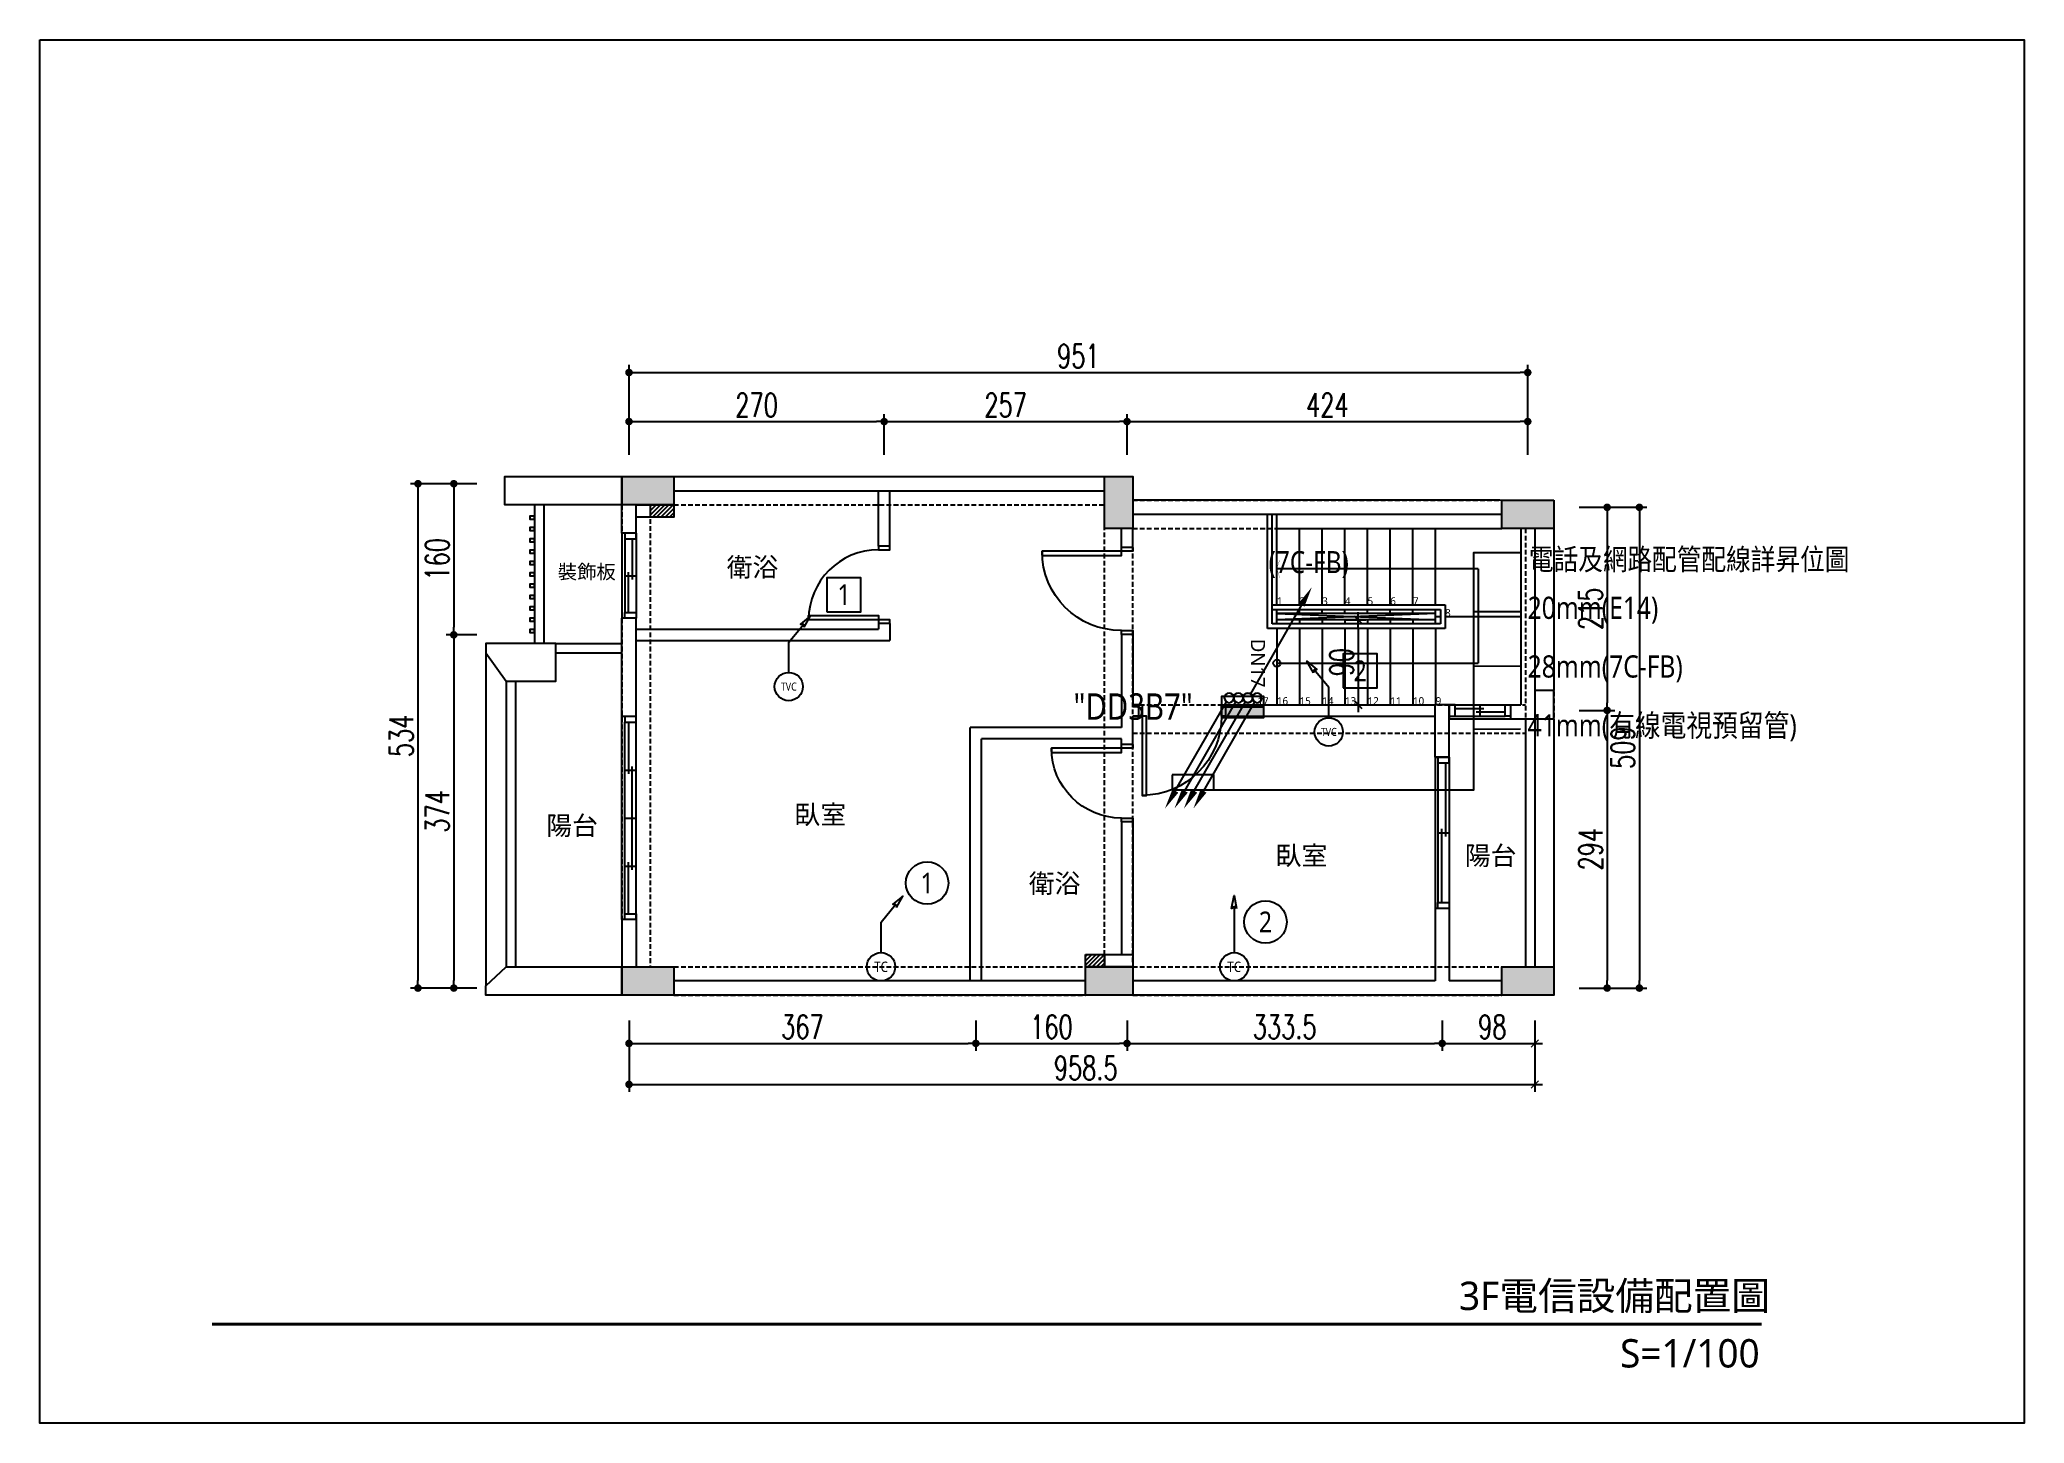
# Model space of a CAD drawing. Header units: inches. Extents: x 19 to 9919, y 324 to 1789.
# Drawn here: x 5219 to 7319, y 324 to 1789 of the extents above; entities that cross this region are included whole.
import ezdxf
from ezdxf.enums import TextEntityAlignment as Align

# ---------------------------------------------------------------- set-up
doc = ezdxf.new("R2010")
doc.units = ezdxf.units.IN
doc.header["$LTSCALE"] = 20
doc.header["$MEASUREMENT"] = 0
doc.linetypes.add('HIDDEN', pattern=[0.375, 0.25, -0.125])
doc.layers.add('0_梁', color=30, linetype='HIDDEN', plot=False)
for name, color, linetype in [('17_柱', 6, 'Continuous'), ('19_RC牆', 4, 'Continuous'), ('20_裝飾構造物', 2, 'Continuous'), ('21_輕隔間牆', 65, 'Continuous'), ('22_平台、陽台、露台、室內階梯', 3, 'Continuous'), ('23_花台、雨庇', 3, 'Continuous'), ('24_樑', 7, 'Continuous'), ('26_樓梯、扶手、車道', 3, 'Continuous'), ('31_門窗', 134, 'Continuous'), ('34_開口', 7, 'Continuous'), ('44_空間名稱', 1, 'Continuous'), ('46_文字', 1, 'Continuous'), ('50_其他尺寸', 7, 'Continuous'), ('56_wall 材料_HATCH', 251, 'Continuous'), ('DW_Frame', 2, 'Continuous'), ('T-有線電視', 2, 'Continuous'), ('T-註記', 6, 'Continuous'), ('T-配管-有線電視', 1, 'Continuous'), ('T-配管-電話網路', 3, 'Continuous'), ('T-電信', 4, 'Continuous'), ('T-電信箱', 4, 'Continuous')]:
    doc.layers.add(name, color=color, linetype=linetype)
doc.styles.add('CHT', font='msjh.ttc')
doc.styles.add('DimStyUse', font='romans.shx', dxfattribs={"width": 0.7})
doc.styles.add('TG_NOTE_TEXT', font='simplex.shx', dxfattribs={"width": 0.75, "bigfont": 'chineset.shx'})
doc.styles.add('WJJ', font='')
doc.styles.get('WJJ').set_extended_font_data('Yu Gothic UI Light')
doc.dimstyles.new('DOTM', dxfattribs={"dimtxt": 25, "dimasz": 8, "dimexe": 8, "dimexo": 0.625, "dimgap": 5, "dimtad": 1, "dimdsep": 46, "dimtxsty": 'DimStyUse', "dimblk": 'DOT', "dimcen": 10, "dimdle": 8, "dimazin": 3, "dimtfac": 1, "dimtix": 1, "dimtmove": 2, "dimatfit": 3, "dimfxl": 10, "dimtolj": 1})
doc.dimstyles.new('DOTSLASHM', dxfattribs={"dimtxt": 25, "dimasz": 8, "dimexe": 8, "dimexo": 0.625, "dimgap": 5, "dimtad": 1, "dimdsep": 46, "dimtxsty": 'DimStyUse', "dimblk1": 'DOT', "dimblk2": 'ARCHTICK', "dimsah": 1, "dimcen": 10, "dimdle": 8, "dimazin": 3, "dimtfac": 1, "dimtix": 1, "dimtmove": 2, "dimatfit": 3, "dimfxl": 10, "dimtolj": 1})
doc.dimstyles.new('SLASHM', dxfattribs={"dimtxt": 25, "dimasz": 12, "dimexe": 10, "dimexo": 0.625, "dimgap": 5, "dimtad": 1, "dimdec": 1, "dimdsep": 46, "dimtxsty": 'DimStyUse', "dimblk": 'SLASH', "dimcen": 10, "dimdle": 10, "dimadec": 1, "dimazin": 2, "dimtfac": 1, "dimtix": 1, "dimtmove": 2, "dimatfit": 2, "dimldrblk": 'SLASH', "dimfxl": 1, "dimtolj": 1})

msp = doc.modelspace()

# ---------------------------------------------------------------- texts
at = {"layer": '44_空間名稱', "style": 'WJJ'}
for s, p in [('衛浴', (5973.626, 1230.175)), ('臥室', (6045.407, 968.131)), ('臥室', (6554.519, 924.773)), ('衛浴', (6293.298, 895.301))]:
    msp.add_text(s, height=20, dxfattribs=at).set_placement(p, align=Align.MIDDLE_CENTER)
at = {"layer": '46_文字', "style": 'WJJ'}
msp.add_text('DN17', height=15, rotation=270, dxfattribs=at).set_placement((6508.425, 1128.489), align=Align.MIDDLE)
for s, p in [('3F電信設備配置圖', (6721.162, 443.644)), ('S=1/100', (6891.582, 382.765))]:
    msp.add_text(s, height=30, dxfattribs=at).set_placement(p)
at = {"layer": 'T-註記', "style": 'CHT', "width": 0.85}
for s, height, p in [('(7C-FB)', 23.3, (6519.612, 1235.504)), ('電話及網路配管配線詳昇位圖', 22.5, (6795.141, 1238.487)), ('20mm(E14)', 23.5, (6793.786, 1187.097)), ('28mm(7C-FB)', 23.5, (6793.786, 1124.994)), ('"DD3B7"', 28, (6313.236, 1082.553)), ('41mm(有線電視預留管)', 23.5, (6793.785, 1062.621))]:
    msp.add_text(s, height=height, dxfattribs=at).set_placement(p, align=Align.MIDDLE_LEFT)

# ---------------------------------------------------------------- blocks, each defined once
blk = doc.blocks.new('A$Cc6de7170')
at = {"layer": '56_wall 材料_HATCH'}
h = blk.add_hatch(color=256, dxfattribs=at)
h.dxf.hatch_style = 1
h.paths.add_polyline_path([(55, 549), (55, 519), (0, 519), (0, 549)])
h = blk.add_hatch(color=256, dxfattribs=at)
h.dxf.hatch_style = 1
h.paths.add_polyline_path([(540.5, 494), (510.5, 494), (510.5, 549), (540.5, 549)])
h = blk.add_hatch(color=256, dxfattribs=at)
h.dxf.hatch_style = 1
h.paths.add_polyline_path([(986, 524), (986, 494), (931, 494), (931, 524)])
h = blk.add_hatch(color=256, dxfattribs=at)
h.dxf.hatch_style = 1
h.paths.add_polyline_path([(55, 30), (55, 0), (0, 0), (0, 30)])
h = blk.add_hatch(color=256, dxfattribs=at)
h.dxf.hatch_style = 1
h.paths.add_polyline_path([(540.5, 30), (540.5, 0), (490.5, 0), (490.5, 30)])
h = blk.add_hatch(color=256, dxfattribs=at)
h.dxf.hatch_style = 1
h.paths.add_polyline_path([(986, 30), (986, 0), (931, 0), (931, 30)])
at = {"layer": '17_柱'}
for points in [[(55, 549), (55, 519), (0, 519), (0, 549)], [(540.5, 494), (510.5, 494), (510.5, 549), (540.5, 549)], [(986, 524), (986, 494), (931, 494), (931, 524)], [(55, 30), (55, 0), (0, 0), (0, 30)], [(540.5, 30), (540.5, 0), (490.5, 0), (490.5, 30)], [(986, 30), (986, 0), (931, 0), (931, 30)]]:
    blk.add_lwpolyline(points, close=True, dxfattribs=at)
blk = doc.blocks.new('*U8')
at = {"color": 0}
for p, q in [((-4, -12), (-4, 0)), ((78, -12), (78, 0))]:
    blk.add_line(p, q, dxfattribs=at)
blk.add_lwpolyline([(0, 0), (0, 74), (4.4, 74), (4.4, 0)], close=True, dxfattribs=at)
blk.add_arc((0, 0), 74, 0, 90, dxfattribs=at)
at = {"layer": 'DW_Frame'}
for points in [[(-4, -12), (0, -12), (0, 0), (-4, 0)], [(78, 0), (74, 0), (74, -12), (78, -12)]]:
    blk.add_lwpolyline(points, dxfattribs=at)
at = {"color": 0, "style": 'TG_NOTE_TEXT', "width": 0.5, "flags": 1}
for tag, height, p in [('WH', 20, (82.3, 5)), ('DESC', 10, (22, 5))]:
    blk.add_attdef(tag, text='', height=height, dxfattribs=at).set_placement(p, align=Align.BOTTOM_LEFT)
for tag, p in [('NO', (-5, 5)), ('TYPE', (22, 5))]:
    blk.add_attdef(tag, text='', height=10, dxfattribs=at).set_placement(p, align=Align.BOTTOM_RIGHT)
blk = doc.blocks.new('*U12')
at = {"color": 0}
for p, q in [((-4, -12), (-4, 0)), ((88, -12), (88, 0))]:
    blk.add_line(p, q, dxfattribs=at)
blk.add_lwpolyline([(0, 0), (0, 84), (4.4, 84), (4.4, 0)], close=True, dxfattribs=at)
blk.add_arc((0, 0), 84, 0, 90, dxfattribs=at)
at = {"layer": 'DW_Frame'}
for points in [[(-4, -12), (0, -12), (0, 0), (-4, 0)], [(88, 0), (84, 0), (84, -12), (88, -12)]]:
    blk.add_lwpolyline(points, dxfattribs=at)
at = {"color": 0, "style": 'TG_NOTE_TEXT', "width": 0.5, "flags": 1}
for tag, height, p in [('WH', 20, (92.3, 5)), ('DESC', 10, (27, 5))]:
    blk.add_attdef(tag, text='', height=height, dxfattribs=at).set_placement(p, align=Align.BOTTOM_LEFT)
for tag, p in [('NO', (-5, 5)), ('TYPE', (27, 5))]:
    blk.add_attdef(tag, text='', height=10, dxfattribs=at).set_placement(p, align=Align.BOTTOM_RIGHT)
blk = doc.blocks.new('_Dot')
at = {"color": 0, "linetype": 'ByBlock', "lineweight": -2}
blk.add_line((-0.5, 0), (-1, 0), dxfattribs=at)
at = {"color": 0, "linetype": 'ByBlock', "const_width": 0.5}
blk.add_lwpolyline([(-0.25, 0, 1), (0.25, 0, 1)], format="xyb", close=True, dxfattribs=at)
blk = doc.blocks.new('*D94')
at = {"layer": '50_其他尺寸', "color": 0, "lineweight": -2}
for p, q in [((6848.2, 1293.5), (6885.9, 1293.5)), ((6877.9, 1285.5), (6877.9, 1086.5)), ((6848.2, 1078.5), (6885.9, 1078.5))]:
    blk.add_line(p, q, dxfattribs=at)
at = {"layer": 'Defpoints', "color": 0}
for p in [(6848.2, 1293.5), (6848.2, 1078.5), (6877.9, 1078.5)]:
    blk.add_point(p, dxfattribs=at)
at = {"layer": '50_其他尺寸', "color": 0, "lineweight": -2, "xscale": 8, "yscale": 8, "zscale": 8}
for p, rotation in [((6877.9, 1293.5), 90), ((6877.9, 1078.5), 270)]:
    blk.add_blockref('_Dot', p, dxfattribs=dict(at, rotation=rotation))
at = {"layer": '50_其他尺寸', "color": 225, "insert": (6860.4, 1186), "char_height": 25, "attachment_point": 5, "rotation": 90, "style": 'DimStyUse'}
blk.add_mtext('\\A1;215', dxfattribs=at)
blk = doc.blocks.new('*D95')
at = {"layer": '50_其他尺寸', "color": 0, "lineweight": -2}
for p, q in [((6848.2, 1078.5), (6885.9, 1078.5)), ((6877.9, 1070.5), (6877.9, 792.5)), ((6848.2, 784.5), (6885.9, 784.5))]:
    blk.add_line(p, q, dxfattribs=at)
at = {"layer": 'Defpoints', "color": 0}
for p in [(6848.2, 1078.5), (6848.2, 784.5), (6877.9, 784.5)]:
    blk.add_point(p, dxfattribs=at)
at = {"layer": '50_其他尺寸', "color": 0, "lineweight": -2, "xscale": 8, "yscale": 8, "zscale": 8}
for p, rotation in [((6877.9, 1078.5), 90), ((6877.9, 784.5), 270)]:
    blk.add_blockref('_Dot', p, dxfattribs=dict(at, rotation=rotation))
at = {"layer": '50_其他尺寸', "color": 225, "insert": (6860.4, 931.5), "char_height": 25, "attachment_point": 5, "rotation": 90, "style": 'DimStyUse'}
blk.add_mtext('\\A1;294', dxfattribs=at)
blk = doc.blocks.new('*D98')
at = {"layer": '50_其他尺寸', "color": 0, "lineweight": -2}
for p, q in [((6882.2, 1293.5), (6920, 1293.5)), ((6912, 1285.5), (6912, 792.5)), ((6875.9, 784.5), (6920, 784.5))]:
    blk.add_line(p, q, dxfattribs=at)
at = {"layer": 'Defpoints', "color": 0}
for p in [(6882.2, 1293.5), (6875.9, 784.5), (6912, 784.5)]:
    blk.add_point(p, dxfattribs=at)
at = {"layer": '50_其他尺寸', "color": 0, "lineweight": -2, "xscale": 8, "yscale": 8, "zscale": 8}
for p, rotation in [((6912, 1293.5), 90), ((6912, 784.5), 270)]:
    blk.add_blockref('_Dot', p, dxfattribs=dict(at, rotation=rotation))
at = {"layer": '50_其他尺寸', "color": 225, "insert": (6894.5, 1039), "char_height": 25, "attachment_point": 5, "rotation": 90, "style": 'DimStyUse'}
blk.add_mtext('\\A1;509', dxfattribs=at)
blk = doc.blocks.new('*D102')
at = {"layer": '50_其他尺寸', "color": 0, "lineweight": -2}
for p, q in [((5842.9, 1349), (5842.9, 1392.3)), ((6112.9, 1349), (6112.9, 1392.3)), ((5850.9, 1384.3), (6104.9, 1384.3))]:
    blk.add_line(p, q, dxfattribs=at)
at = {"layer": 'Defpoints', "color": 0}
for p in [(6112.9, 1384.3), (5842.9, 1349), (6112.9, 1349)]:
    blk.add_point(p, dxfattribs=at)
at = {"layer": '50_其他尺寸', "color": 0, "lineweight": -2, "xscale": 8, "yscale": 8, "zscale": 8, "rotation": 180}
blk.add_blockref('_Dot', (5842.9, 1384.3), dxfattribs=at)
at = {"layer": '50_其他尺寸', "color": 0, "lineweight": -2, "xscale": 8, "yscale": 8, "zscale": 8}
blk.add_blockref('_Dot', (6112.9, 1384.3), dxfattribs=at)
at = {"layer": '50_其他尺寸', "color": 225, "insert": (5977.9, 1401.8), "char_height": 25, "attachment_point": 5, "style": 'DimStyUse'}
blk.add_mtext('\\A1;270', dxfattribs=at)
blk = doc.blocks.new('*D103')
at = {"layer": '50_其他尺寸', "color": 0, "lineweight": -2}
for p, q in [((6112.9, 1349), (6112.9, 1392.3)), ((6369.9, 1349), (6369.9, 1392.3)), ((6120.9, 1384.3), (6361.9, 1384.3))]:
    blk.add_line(p, q, dxfattribs=at)
at = {"layer": 'Defpoints', "color": 0}
for p in [(6369.9, 1384.3), (6112.9, 1349), (6369.9, 1349)]:
    blk.add_point(p, dxfattribs=at)
at = {"layer": '50_其他尺寸', "color": 0, "lineweight": -2, "xscale": 8, "yscale": 8, "zscale": 8, "rotation": 180}
blk.add_blockref('_Dot', (6112.9, 1384.3), dxfattribs=at)
at = {"layer": '50_其他尺寸', "color": 0, "lineweight": -2, "xscale": 8, "yscale": 8, "zscale": 8}
blk.add_blockref('_Dot', (6369.9, 1384.3), dxfattribs=at)
at = {"layer": '50_其他尺寸', "color": 225, "insert": (6241.4, 1401.8), "char_height": 25, "attachment_point": 5, "style": 'DimStyUse'}
blk.add_mtext('\\A1;257', dxfattribs=at)
blk = doc.blocks.new('*D104')
at = {"layer": '50_其他尺寸', "color": 0, "lineweight": -2}
for p, q in [((6369.9, 1349), (6369.9, 1392.3)), ((6793.9, 1349), (6793.9, 1392.3)), ((6377.9, 1384.3), (6785.9, 1384.3))]:
    blk.add_line(p, q, dxfattribs=at)
at = {"layer": 'Defpoints', "color": 0}
for p in [(6793.9, 1384.3), (6369.9, 1349), (6793.9, 1349)]:
    blk.add_point(p, dxfattribs=at)
at = {"layer": '50_其他尺寸', "color": 0, "lineweight": -2, "xscale": 8, "yscale": 8, "zscale": 8, "rotation": 180}
blk.add_blockref('_Dot', (6369.9, 1384.3), dxfattribs=at)
at = {"layer": '50_其他尺寸', "color": 0, "lineweight": -2, "xscale": 8, "yscale": 8, "zscale": 8}
blk.add_blockref('_Dot', (6793.9, 1384.3), dxfattribs=at)
at = {"layer": '50_其他尺寸', "color": 225, "insert": (6581.9, 1401.8), "char_height": 25, "attachment_point": 5, "style": 'DimStyUse'}
blk.add_mtext('\\A1;424', dxfattribs=at)
blk = doc.blocks.new('*D69')
at = {"layer": '50_其他尺寸', "color": 0, "lineweight": -2}
for p, q in [((5842.9, 1349), (5842.9, 1444.2)), ((5850.9, 1436.2), (6785.9, 1436.2)), ((6793.9, 1349), (6793.9, 1444.2))]:
    blk.add_line(p, q, dxfattribs=at)
at = {"layer": 'Defpoints', "color": 0}
for p in [(6793.9, 1436.2), (5842.9, 1349), (6793.9, 1349)]:
    blk.add_point(p, dxfattribs=at)
at = {"layer": '50_其他尺寸', "color": 0, "lineweight": -2, "xscale": 8, "yscale": 8, "zscale": 8, "rotation": 180}
blk.add_blockref('_Dot', (5842.9, 1436.2), dxfattribs=at)
at = {"layer": '50_其他尺寸', "color": 0, "lineweight": -2, "xscale": 8, "yscale": 8, "zscale": 8}
blk.add_blockref('_Dot', (6793.9, 1436.2), dxfattribs=at)
at = {"layer": '50_其他尺寸', "color": 225, "insert": (6318.4, 1453.7), "char_height": 25, "attachment_point": 5, "style": 'DimStyUse'}
blk.add_mtext('\\A1;951', dxfattribs=at)
blk = doc.blocks.new('*D74')
at = {"layer": '50_其他尺寸', "color": 0, "lineweight": -2}
for p, q in [((5842.9, 750.1), (5842.9, 717.9)), ((6209.9, 750.1), (6209.9, 717.9)), ((5850.9, 725.9), (6201.9, 725.9))]:
    blk.add_line(p, q, dxfattribs=at)
at = {"layer": 'Defpoints', "color": 0}
for p in [(5842.9, 750.1), (6209.9, 750.1), (6209.9, 725.9)]:
    blk.add_point(p, dxfattribs=at)
at = {"layer": '50_其他尺寸', "color": 0, "lineweight": -2, "xscale": 8, "yscale": 8, "zscale": 8, "rotation": 180}
blk.add_blockref('_Dot', (5842.9, 725.9), dxfattribs=at)
at = {"layer": '50_其他尺寸', "color": 0, "lineweight": -2, "xscale": 8, "yscale": 8, "zscale": 8}
blk.add_blockref('_Dot', (6209.9, 725.9), dxfattribs=at)
at = {"layer": '50_其他尺寸', "color": 225, "insert": (6026.4, 743.4), "char_height": 25, "attachment_point": 5, "style": 'DimStyUse'}
blk.add_mtext('\\A1;367', dxfattribs=at)
blk = doc.blocks.new('*D75')
at = {"layer": '50_其他尺寸', "color": 0, "lineweight": -2}
for p, q in [((6209.9, 750.1), (6209.9, 717.9)), ((6369.9, 750.1), (6369.9, 717.9)), ((6217.9, 725.9), (6361.9, 725.9))]:
    blk.add_line(p, q, dxfattribs=at)
at = {"layer": 'Defpoints', "color": 0}
for p in [(6209.9, 750.1), (6369.9, 750.1), (6369.9, 725.9)]:
    blk.add_point(p, dxfattribs=at)
at = {"layer": '50_其他尺寸', "color": 0, "lineweight": -2, "xscale": 8, "yscale": 8, "zscale": 8, "rotation": 180}
blk.add_blockref('_Dot', (6209.9, 725.9), dxfattribs=at)
at = {"layer": '50_其他尺寸', "color": 0, "lineweight": -2, "xscale": 8, "yscale": 8, "zscale": 8}
blk.add_blockref('_Dot', (6369.9, 725.9), dxfattribs=at)
at = {"layer": '50_其他尺寸', "color": 225, "insert": (6289.9, 743.4), "char_height": 25, "attachment_point": 5, "style": 'DimStyUse'}
blk.add_mtext('\\A1;160', dxfattribs=at)
blk = doc.blocks.new('*D76')
at = {"layer": '50_其他尺寸', "color": 0, "lineweight": -2}
for p, q in [((6369.9, 750.1), (6369.9, 717.9)), ((6703.4, 750.1), (6703.4, 717.9)), ((6377.9, 725.9), (6695.4, 725.9))]:
    blk.add_line(p, q, dxfattribs=at)
at = {"layer": 'Defpoints', "color": 0}
for p in [(6369.9, 750.1), (6703.4, 750.1), (6703.4, 725.9)]:
    blk.add_point(p, dxfattribs=at)
at = {"layer": '50_其他尺寸', "color": 0, "lineweight": -2, "xscale": 8, "yscale": 8, "zscale": 8, "rotation": 180}
blk.add_blockref('_Dot', (6369.9, 725.9), dxfattribs=at)
at = {"layer": '50_其他尺寸', "color": 0, "lineweight": -2, "xscale": 8, "yscale": 8, "zscale": 8}
blk.add_blockref('_Dot', (6703.4, 725.9), dxfattribs=at)
at = {"layer": '50_其他尺寸', "color": 225, "insert": (6536.7, 743.4), "char_height": 25, "attachment_point": 5, "style": 'DimStyUse'}
blk.add_mtext('\\A1;333.5', dxfattribs=at)
blk = doc.blocks.new('_ArchTick')
at = {"color": 0, "linetype": 'ByBlock', "const_width": 0.15}
blk.add_lwpolyline([(-0.5, -0.5), (0.5, 0.5)], dxfattribs=at)
blk = doc.blocks.new('*D77')
at = {"layer": '50_其他尺寸', "color": 0, "lineweight": -2}
for p, q in [((6703.4, 750.1), (6703.4, 717.9)), ((6801.4, 750.1), (6801.4, 717.9)), ((6711.4, 725.9), (6809.4, 725.9))]:
    blk.add_line(p, q, dxfattribs=at)
at = {"layer": 'Defpoints', "color": 0}
for p in [(6703.4, 750.1), (6801.4, 750.1), (6801.4, 725.9)]:
    blk.add_point(p, dxfattribs=at)
at = {"layer": '50_其他尺寸', "color": 0, "lineweight": -2, "xscale": 8, "yscale": 8, "zscale": 8, "rotation": 180}
blk.add_blockref('_Dot', (6703.4, 725.9), dxfattribs=at)
at = {"layer": '50_其他尺寸', "color": 0, "lineweight": -2, "xscale": 8, "yscale": 8, "zscale": 8}
blk.add_blockref('_ArchTick', (6801.4, 725.9), dxfattribs=at)
at = {"layer": '50_其他尺寸', "color": 225, "insert": (6756.4, 743.4), "char_height": 25, "attachment_point": 5, "style": 'DimStyUse'}
blk.add_mtext('\\A1;98', dxfattribs=at)
blk = doc.blocks.new('*D78')
at = {"layer": '50_其他尺寸', "color": 0, "lineweight": -2}
for p, q in [((5842.9, 750.1), (5842.9, 674.5)), ((6801.4, 750.1), (6801.4, 674.5)), ((5850.9, 682.5), (6809.4, 682.5))]:
    blk.add_line(p, q, dxfattribs=at)
at = {"layer": 'Defpoints', "color": 0}
for p in [(5842.9, 750.1), (6801.4, 750.1), (6801.4, 682.5)]:
    blk.add_point(p, dxfattribs=at)
at = {"layer": '50_其他尺寸', "color": 0, "lineweight": -2, "xscale": 8, "yscale": 8, "zscale": 8, "rotation": 180}
blk.add_blockref('_Dot', (5842.9, 682.5), dxfattribs=at)
at = {"layer": '50_其他尺寸', "color": 0, "lineweight": -2, "xscale": 8, "yscale": 8, "zscale": 8}
blk.add_blockref('_ArchTick', (6801.4, 682.5), dxfattribs=at)
at = {"layer": '50_其他尺寸', "color": 225, "insert": (6326.2, 700), "char_height": 25, "attachment_point": 5, "style": 'DimStyUse'}
blk.add_mtext('\\A1;958.5', dxfattribs=at)
blk = doc.blocks.new('*D83')
at = {"layer": '50_其他尺寸', "color": 0, "lineweight": -2}
for p, q in [((5682, 1318.5), (5649.5, 1318.5)), ((5657.5, 1310.5), (5657.5, 1166.5)), ((5682, 1158.5), (5649.5, 1158.5))]:
    blk.add_line(p, q, dxfattribs=at)
at = {"layer": 'Defpoints', "color": 0}
for p in [(5682, 1318.5), (5657.5, 1158.5), (5682, 1158.5)]:
    blk.add_point(p, dxfattribs=at)
at = {"layer": '50_其他尺寸', "color": 0, "lineweight": -2, "xscale": 8, "yscale": 8, "zscale": 8}
for p, rotation in [((5657.5, 1318.5), 90), ((5657.5, 1158.5), 270)]:
    blk.add_blockref('_Dot', p, dxfattribs=dict(at, rotation=rotation))
at = {"layer": '50_其他尺寸', "color": 225, "insert": (5640, 1238.5), "char_height": 25, "attachment_point": 5, "rotation": 90, "style": 'DimStyUse'}
blk.add_mtext('\\A1;160', dxfattribs=at)
blk = doc.blocks.new('*D84')
at = {"layer": '50_其他尺寸', "color": 0, "lineweight": -2}
for p, q in [((5682, 1158.5), (5649.5, 1158.5)), ((5657.5, 1150.5), (5657.5, 792.5)), ((5682, 784.5), (5649.5, 784.5))]:
    blk.add_line(p, q, dxfattribs=at)
at = {"layer": 'Defpoints', "color": 0}
for p in [(5682, 1158.5), (5657.5, 784.5), (5682, 784.5)]:
    blk.add_point(p, dxfattribs=at)
at = {"layer": '50_其他尺寸', "color": 0, "lineweight": -2, "xscale": 8, "yscale": 8, "zscale": 8}
for p, rotation in [((5657.5, 1158.5), 90), ((5657.5, 784.5), 270)]:
    blk.add_blockref('_Dot', p, dxfattribs=dict(at, rotation=rotation))
at = {"layer": '50_其他尺寸', "color": 225, "insert": (5640, 971.5), "char_height": 25, "attachment_point": 5, "rotation": 90, "style": 'DimStyUse'}
blk.add_mtext('\\A1;374', dxfattribs=at)
blk = doc.blocks.new('*D85')
at = {"layer": '50_其他尺寸', "color": 0, "lineweight": -2}
for p, q in [((5682, 1318.5), (5611.6, 1318.5)), ((5619.6, 1310.5), (5619.6, 792.5)), ((5682, 784.5), (5611.6, 784.5))]:
    blk.add_line(p, q, dxfattribs=at)
at = {"layer": 'Defpoints', "color": 0}
for p in [(5682, 1318.5), (5619.6, 784.5), (5682, 784.5)]:
    blk.add_point(p, dxfattribs=at)
at = {"layer": '50_其他尺寸', "color": 0, "lineweight": -2, "xscale": 8, "yscale": 8, "zscale": 8}
for p, rotation in [((5619.6, 1318.5), 90), ((5619.6, 784.5), 270)]:
    blk.add_blockref('_Dot', p, dxfattribs=dict(at, rotation=rotation))
at = {"layer": '50_其他尺寸', "color": 225, "insert": (5602.1, 1051.5), "char_height": 25, "attachment_point": 5, "rotation": 90, "style": 'DimStyUse'}
blk.add_mtext('\\A1;534', dxfattribs=at)
blk = doc.blocks.new('*U13')
at = {"color": 0}
for p, q in [((0, -15), (0, 0)), ((6, -3), (84, -3)), ((6, -11), (49, -11)), ((6, -15), (84, -15)), ((84, -7), (41, -7)), ((45, -3), (45, -15))]:
    blk.add_line(p, q, dxfattribs=at)
at = {"layer": 'DW_Frame'}
for points in [[(0, -3), (6, -3), (6, -15), (0, -15)], [(90, -3), (84, -3), (84, -15), (90, -15)]]:
    blk.add_lwpolyline(points, dxfattribs=at)
blk = doc.blocks.new('*U14')
at = {"color": 0}
for p, q in [((0, -15), (0, 0)), ((6, -3), (209, -3)), ((6, -7), (60.75, -7)), ((6, -15), (209, -15)), ((52.75, -11), (162.25, -11)), ((56.75, -3), (56.75, -15)), ((107.5, -3), (107.5, -15)), ((209, -7), (154.25, -7)), ((158.25, -3), (158.25, -15))]:
    blk.add_line(p, q, dxfattribs=at)
at = {"layer": 'DW_Frame'}
for points in [[(0, -3), (6, -3), (6, -15), (0, -15)], [(215, -3), (209, -3), (209, -15), (215, -15)]]:
    blk.add_lwpolyline(points, dxfattribs=at)
blk = doc.blocks.new('*U11')
at = {"color": 0}
for p, q in [((0, 15), (0, 0)), ((6, 15), (59, 15)), ((6, 11), (36.5, 11)), ((6, 3), (59, 3)), ((59, 7), (28.5, 7)), ((32.5, 3), (32.5, 15))]:
    blk.add_line(p, q, dxfattribs=at)
at = {"layer": 'DW_Frame'}
for points in [[(0, 3), (6, 3), (6, 15), (0, 15)], [(65, 3), (59, 3), (59, 15), (65, 15)]]:
    blk.add_lwpolyline(points, dxfattribs=at)
blk = doc.blocks.new('*U15')
at = {"color": 0}
for p, q in [((0, 15), (0, 0)), ((6, 15), (154, 15)), ((6, 11), (84, 11)), ((6, 3), (154, 3)), ((154, 7), (76, 7)), ((80, 3), (80, 15))]:
    blk.add_line(p, q, dxfattribs=at)
at = {"layer": 'DW_Frame'}
for points in [[(0, 3), (6, 3), (6, 15), (0, 15)], [(160, 3), (154, 3), (154, 15), (160, 15)]]:
    blk.add_lwpolyline(points, dxfattribs=at)
blk = doc.blocks.new('SLASH')
at = {"color": 7}
blk.add_line((-1, 0), (1, 0), dxfattribs=at)
at = {"color": 225, "linetype": 'Continuous'}
blk.add_line((-0.5, -0.5), (0.5, 0.5), dxfattribs=at)
blk = doc.blocks.new('*D67')
at = {"layer": '50_其他尺寸', "color": 0, "lineweight": -2}
for p, q in [((765, 397.4), (787, 397.4)), ((779, 389.4), (779, 315.5)), ((765, 307.5), (787, 307.5))]:
    blk.add_line(p, q, dxfattribs=at)
at = {"layer": 'Defpoints', "color": 0}
for p in [(765, 397.4), (765, 307.5), (779, 307.5)]:
    blk.add_point(p, dxfattribs=at)
at = {"layer": '50_其他尺寸', "color": 0, "lineweight": -2, "xscale": 8, "yscale": 8, "zscale": 8}
for p, rotation in [((779, 397.4), 90), ((779, 307.5), 270)]:
    blk.add_blockref('SLASH', p, dxfattribs=dict(at, rotation=rotation))
at = {"layer": '50_其他尺寸', "color": 225, "insert": (761.5, 352.5), "char_height": 25, "attachment_point": 5, "rotation": 90, "style": 'DimStyUse'}
blk.add_mtext('\\A1;90', dxfattribs=at)
blk = doc.blocks.new('A$C11e5d1e7')
at = {"layer": '0_梁', "color": 0}
for p, q in [((55, 549), (510.5, 549)), ((0, 519), (0, 30)), ((30, 519), (30, 30)), ((55, 519), (510.5, 519)), ((540.5, 524), (931, 524)), ((510.5, 35), (510.5, 494)), ((540.5, 494), (931, 494)), ((540.5, 35), (540.5, 494)), ((956, 494), (956, 30)), ((986, 494), (986, 30)), ((540.5, 307.5), (956, 307.5)), ((540.5, 277.5), (956, 277.5)), ((55, 30), (490.5, 30)), ((540.5, 30), (931, 30)), ((55, 0), (490.5, 0)), ((540.5, 0), (931, 0))]:
    blk.add_line(p, q, dxfattribs=at)
blk = doc.blocks.new('T_TC')
blk.add_circle((0, 0), 15)
at = {"style": 'CHT', "width": 0.85}
blk.add_text('TC', height=11, dxfattribs=at).set_placement((0, 0), align=Align.MIDDLE_CENTER)
blk = doc.blocks.new('T_TV')
blk.add_circle((0, 0), 15)
at = {"style": 'CHT', "width": 0.85}
blk.add_text('TVC', height=8.5, dxfattribs=at).set_placement((0, 0), align=Align.MIDDLE_CENTER)
blk = doc.blocks.new('T_BOX')
h = blk.add_hatch(color=256)
h.dxf.hatch_style = 1
h.paths.add_polyline_path([(-22.5, -5.5), (22.5, -5.5), (22.5, 5.5), (-22.5, 5.5)])
blk.add_lwpolyline([(-22.5, -5.5), (22.5, -5.5), (22.5, 5.5), (-22.5, 5.5)], close=True)
blk = doc.blocks.new('T_NO')
blk.add_lwpolyline([(-18, -18), (18, -18), (18, 18), (-18, 18)], close=True)
at = {"style": 'CHT', "width": 0.85}
blk.add_attdef('NO', text='', height=22, dxfattribs=at).set_placement((0, 0), align=Align.MIDDLE_CENTER)
blk = doc.blocks.new('E_CKT')
blk.add_circle((0, 0), 22.5)
at = {"style": 'CHT', "width": 0.85}
blk.add_attdef('NO', text='', height=22, dxfattribs=at).set_placement((0, 0), align=Align.MIDDLE_CENTER)
blk = doc.blocks.new('A$C4eda6f76')
at = {"layer": '21_輕隔間牆'}
h = blk.add_hatch(dxfattribs=at)
h.set_pattern_fill('ANSI31', color=256)
h.set_pattern_definition([(45, (191.4007, -12156.682), (-2.245064, 2.245064), [])])
h.paths.add_polyline_path([(55, 519), (30, 519), (30, 506), (55, 506)])
h = blk.add_hatch(dxfattribs=at)
h.set_pattern_fill('ANSI31', color=256)
h.set_pattern_definition([(45, (171.4007, -12161.682), (-2.245064, 2.245064), [])])
h.paths.add_polyline_path([(510.5, 43), (490.5, 43), (490.5, 30), (510.5, 30)])
at = {"layer": '19_RC牆'}
for p, q in [((55, 549), (510.5, 549)), ((55, 534), (510.5, 534)), ((0, 489), (0, 519)), ((15, 489), (15, 519)), ((929.5, 524), (540.5, 524)), ((931, 509), (540.5, 509)), ((15, 489), (0, 489)), ((951, 494), (951, 307.5)), ((966, 494), (966, 292.5)), ((15, 399), (0, 399)), ((0, 295), (0, 399)), ((15, 295), (15, 399)), ((15, 295), (0, 295)), ((875.5, 307.5), (860.5, 307.5)), ((860.5, 252), (860.5, 307.5)), ((875.5, 252), (875.5, 307.5)), ((940.5, 307.5), (951, 307.5)), ((940.5, 292.5), (940.5, 307.5)), ((940.5, 292.5), (966, 292.5)), ((860.5, 252), (875.5, 252)), ((860.5, 92), (860.5, 15)), ((860.5, 92), (875.5, 92)), ((875.5, 92), (875.5, 15)), ((0, 80), (0, 30)), ((15, 80), (0, 80)), ((15, 80), (15, 30)), ((490.5, 15), (55, 15)), ((490.5, 0), (55, 0)), ((860.5, 15), (540.5, 15)), ((931, 0), (540.5, 0)), ((931, 15), (875.5, 15))]:
    blk.add_line(p, q, dxfattribs=at)
at = {"layer": '20_裝飾構造物'}
for points in [[(0, 549), (0, 519), (-124, 519), (-124, 549)], [(-124, 372.5), (-144, 372.5), (-144, 362.5), (-122.5, 332.5), (-70, 332.5), (-70, 372.5)], [(966, 292.5), (986, 292.5), (986, 322.5), (966, 322.5)], [(-124, 0), (-144, 0), (-144, 10), (-122.5, 30), (0, 30), (0, 0)]]:
    blk.add_lwpolyline(points, close=True, dxfattribs=at)
at = {"layer": '21_輕隔間牆'}
for p, q in [((546.5, 307.5), (540.5, 307.5)), ((546.5, 295.5), (540.5, 295.5)), ((546.5, 307.5), (546.5, 295.5)), ((638.5, 307.5), (860.5, 307.5)), ((638.5, 307.5), (638.5, 295.5)), ((638.5, 295.5), (860.5, 295.5))]:
    blk.add_line(p, q, dxfattribs=at)
for points in [[(15, 519), (55, 519), (55, 506), (15, 506)], [(490.5, 43), (540.5, 43), (540.5, 30), (490.5, 30)]]:
    blk.add_lwpolyline(points, close=True, dxfattribs=at)
at = {"layer": '22_平台、陽台、露台、室內階梯'}
for p, q in [((-70, 372.5), (0, 372.5)), ((-70, 362.5), (0, 362.5)), ((-122.5, 332.5), (-122.5, 30)), ((-112.5, 332.5), (-112.5, 30)), ((956, 292.5), (956, 30)), ((966, 292.5), (966, 30)), ((986, 292.5), (986, 30))]:
    blk.add_line(p, q, dxfattribs=at)
at = {"layer": '23_花台、雨庇'}
for p, q in [((-92.5, 519), (-92.5, 372.5)), ((-82.5, 519), (-82.5, 372.5)), ((986, 494), (986, 322.5)), ((861, 400.75), (866, 400.75)), ((871, 400.75), (951, 400.75)), ((-144, 362.5), (-144, 10))]:
    blk.add_line(p, q, dxfattribs=at)
for points in [[(-92.5, 507), (-97.5, 507), (-97.5, 504), (-92.5, 504)], [(-92.5, 495), (-97.5, 495), (-97.5, 492), (-92.5, 492)], [(-92.5, 483), (-97.5, 483), (-97.5, 480), (-92.5, 480)], [(-92.5, 471), (-97.5, 471), (-97.5, 468), (-92.5, 468)], [(-92.5, 459), (-97.5, 459), (-97.5, 456), (-92.5, 456)], [(-92.5, 447), (-97.5, 447), (-97.5, 444), (-92.5, 444)], [(-92.5, 435), (-97.5, 435), (-97.5, 432), (-92.5, 432)], [(-92.5, 423), (-97.5, 423), (-97.5, 420), (-92.5, 420)], [(-92.5, 411), (-97.5, 411), (-97.5, 408), (-92.5, 408)], [(-92.5, 399), (-97.5, 399), (-97.5, 396), (-92.5, 396)], [(-92.5, 387), (-97.5, 387), (-97.5, 384), (-92.5, 384)]]:
    blk.add_lwpolyline(points, close=True, dxfattribs=at)
at = {"layer": '24_樑'}
for p, q in [((30, 519), (30, 506)), ((693, 494), (931, 494)), ((510.5, 43), (510.5, 30))]:
    blk.add_line(p, q, dxfattribs=at)
at = {"layer": '26_樓梯、扶手、車道'}
for p, q in [((683, 388.25), (683, 509)), ((688, 393.25), (688, 509)), ((693, 413.25), (693, 509)), ((717, 413.25), (717, 494)), ((741, 413.25), (741, 494)), ((765, 413.25), (765, 494)), ((789, 413.25), (789, 494)), ((813, 413.25), (813, 494)), ((837, 413.25), (837, 494)), ((861, 413.25), (861, 494)), ((906.13, 451.5), (693, 451.5)), ((906.13, 451.5), (906.13, 351.5)), ((688, 413.25), (809, 413.25)), ((688, 408.25), (810, 408.25)), ((693, 393.25), (693, 408.25)), ((861, 404.05), (693, 404.05)), ((717, 404.05), (717, 408.25)), ((741, 404.05), (741, 408.25)), ((765, 404.05), (765, 408.25)), ((789, 404.05), (789, 408.25)), ((809, 413.25), (871, 413.25)), ((810, 408.25), (866, 408.25)), ((813, 404.05), (813, 408.25)), ((837, 404.05), (837, 408.25)), ((861, 393.25), (861, 408.25)), ((866, 408.25), (866, 393.25)), ((871, 413.25), (871, 388.25)), ((871, 388.25), (683, 388.25)), ((866, 393.25), (688, 393.25)), ((861, 397.45), (693, 397.45)), ((693, 388.25), (693, 307.5)), ((717, 397.45), (717, 393.25)), ((717, 388.25), (717, 307.5)), ((741, 397.45), (741, 393.25)), ((741, 388.25), (741, 307.5)), ((741, 388.25), (741, 307.5)), ((765, 397.45), (765, 393.25)), ((765, 388.25), (765, 307.5)), ((789, 397.45), (789, 393.25)), ((789, 388.25), (789, 307.5)), ((813, 397.45), (813, 393.25)), ((813, 388.25), (813, 307.5)), ((837, 397.45), (837, 393.25)), ((837, 388.25), (837, 307.5)), ((861, 388.25), (861, 307.5)), ((693, 351.5), (906.13, 351.5))]:
    blk.add_line(p, q, dxfattribs=at)
at = {"layer": '26_樓梯、扶手、車道', "const_width": 0.25}
blk.add_lwpolyline([(696.1, 461.26), (693, 451.5), (696.1, 441.74)], dxfattribs=at)
at = {"layer": '26_樓梯、扶手、車道'}
blk.add_circle((693, 351.5), 3.75, dxfattribs=at)
at = {"layer": '31_門窗'}
for p, q in [((0, 489), (0, 399)), ((15, 489), (15, 399)), ((0, 80), (0, 295)), ((15, 80), (15, 295)), ((875.5, 307.5), (940.5, 307.5)), ((875.5, 292.5), (940.5, 292.5)), ((860.5, 252), (860.5, 92)), ((875.5, 252), (875.5, 92))]:
    blk.add_line(p, q, dxfattribs=at)
at = {"layer": '34_開口'}
for p, q in [((693, 404.05), (861, 397.45)), ((861, 404.05), (693, 397.45))]:
    blk.add_line(p, q, dxfattribs=at)
at = {"layer": '31_門窗'}
for name, p, xscale, rotation in [('*U13', (0, 489), -1.000000000000002, 90), ('*U12', (550.5, 295.5), -1, 180)]:
    blk.add_blockref(name, p, dxfattribs=dict(at, xscale=xscale, rotation=rotation))
for name, p, rotation in [('*U14', (0, 80), 90), ('*U15', (860.5, 252), 270)]:
    blk.add_blockref(name, p, dxfattribs=dict(at, rotation=rotation))
blk.add_blockref('*U11', (875.5, 292.5), dxfattribs=at)
at = {"layer": '44_空間名稱', "style": 'WJJ'}
for s, height, p in [('裝飾板', 15, (-37.16, 448.21)), ('陽台', 20, (-52.7, 179.57)), ('陽台', 20, (919.21, 147.78))]:
    blk.add_text(s, height=height, dxfattribs=at).set_placement(p, align=Align.MIDDLE_CENTER)
at = {"layer": '46_文字', "style": 'WJJ'}
for s, p in [('1', (693, 413.25)), ('2', (717, 413.25)), ('3', (741, 413.25)), ('4', (765, 413.25)), ('5', (789, 413.25)), ('6', (813, 413.25)), ('7', (837, 413.25)), ('8', (871, 400.75)), ('17', (672.36, 307.5)), ('16', (693, 307.5)), ('15', (717, 307.5)), ('14', (741, 307.5)), ('13', (765, 307.5)), ('12', (789, 307.5)), ('11', (813, 307.5)), ('10', (837, 307.5)), ('9', (861, 307.5))]:
    blk.add_text(s, height=8, dxfattribs=at).set_placement(p)
at = {"layer": '50_其他尺寸'}
dim = blk.add_linear_dim(base=(779.00540878, 307.5), p1=(765, 397.45), p2=(765, 307.5), angle=90, dimstyle='SLASHM', override={"dimtxt": 25, "dimasz": 8, "dimexe": 8, "dimexo": 0, "dimgap": 5, "dimdle": 8}, dxfattribs=at)
dim.commit()
dim.dimension.update_dxf_attribs({"geometry": '*D67', "text_midpoint": (761.50540878, 352.475)})

# ---------------------------------------------------------------- dimensions: what is measured, and where the dimension line sits
at = {"layer": '50_其他尺寸'}
for base, p1, p2, dimstyle, picture, middle in [((6793.925, 1436.167), (5842.925, 1348.952), (6793.925, 1348.952), 'DOTM', '*D69', (6318.425, 1453.667)), ((6112.925, 1384.338), (5842.925, 1348.952), (6112.925, 1348.952), 'DOTM', '*D102', (5977.925, 1401.838)), ((6369.925, 1384.338), (6112.925, 1348.952), (6369.925, 1348.952), 'DOTM', '*D103', (6241.425, 1401.838)), ((6793.925, 1384.338), (6369.925, 1348.952), (6793.925, 1348.952), 'DOTM', '*D104', (6581.925, 1401.838)), ((6209.925, 725.884), (5842.925, 750.094), (6209.925, 750.094), 'DOTM', '*D74', (6026.425, 743.384)), ((6369.925, 725.884), (6209.925, 750.094), (6369.925, 750.094), 'DOTM', '*D75', (6289.925, 743.384)), ((6703.425, 725.884), (6369.925, 750.094), (6703.425, 750.094), 'DOTM', '*D76', (6536.675, 743.384)), ((6801.425, 725.884), (6703.425, 750.094), (6801.425, 750.094), 'DOTSLASHM', '*D77', (6756.425, 743.384)), ((6801.425, 682.463), (5842.925, 750.094), (6801.425, 750.094), 'DOTSLASHM', '*D78', (6326.175, 699.963))]:
    dim = msp.add_linear_dim(base=base, p1=p1, p2=p2, dimstyle=dimstyle, override={"dimtxt": 25, "dimasz": 8, "dimexe": 8, "dimexo": 0, "dimgap": 5, "dimdle": 8}, dxfattribs=at)
    dim.commit()
    dim.dimension.update_dxf_attribs({"geometry": picture, "text_midpoint": middle})
for base, p1, p2, picture, middle in [((5619.55, 784.489), (5682.029, 1318.489), (5682.029, 784.489), '*D85', (5602.05, 1051.489)), ((5657.547, 1158.489), (5682.029, 1318.489), (5682.029, 1158.489), '*D83', (5640.047, 1238.489)), ((6877.947, 1078.489), (6848.157, 1293.489), (6848.157, 1078.489), '*D94', (6860.447, 1185.989)), ((6912.022, 784.489), (6882.232, 1293.489), (6875.947, 784.489), '*D98', (6894.522, 1038.989)), ((5657.547, 784.489), (5682.029, 1158.489), (5682.029, 784.489), '*D84', (5640.047, 971.489)), ((6877.947, 784.489), (6848.157, 1078.489), (6848.157, 784.489), '*D95', (6860.447, 931.489))]:
    dim = msp.add_linear_dim(base=base, p1=p1, p2=p2, angle=90, dimstyle='DOTM', override={"dimtxt": 25, "dimasz": 8, "dimexe": 8, "dimexo": 0, "dimgap": 5, "dimdle": 8}, dxfattribs=at)
    dim.commit()
    dim.dimension.update_dxf_attribs({"geometry": picture, "text_midpoint": middle})

# ---------------------------------------------------------------- hatches: boundary and pattern name
at = {"layer": 'T-配管-有線電視'}
h = msp.add_hatch(color=256, dxfattribs=at)
h.dxf.hatch_style = 1
h.paths.add_polyline_path([(6551.341, 1191.843), (6557.579, 1188.317), (6565.443, 1208.928), (6551.341, 1191.843)])
h = msp.add_hatch(color=256, dxfattribs=at)
h.dxf.hatch_style = 1
h.paths.add_polyline_path([(6434.187, 991.433), (6427.95, 994.959), (6420.085, 974.619), (6434.187, 991.433)])
h = msp.add_hatch(color=256, dxfattribs=at)
h.dxf.hatch_style = 1
h.paths.add_polyline_path([(6444.221, 991.433), (6437.713, 994.959), (6430.119, 974.619), (6444.221, 991.433)])
h = msp.add_hatch(color=256, dxfattribs=at)
h.dxf.hatch_style = 1
h.paths.add_polyline_path([(6453.984, 991.433), (6447.747, 994.959), (6440.153, 974.619), (6453.984, 991.433)])
at = {"layer": 'T-配管-電話網路'}
h = msp.add_hatch(color=256, dxfattribs=at)
h.dxf.hatch_style = 1
h.paths.add_polyline_path([(6424.153, 991.433), (6417.916, 994.959), (6410.051, 974.619), (6424.153, 991.433)])

# ---------------------------------------------------------------- linework, layer by layer
at = {"layer": '21_輕隔間牆'}
for p, q in [((6106.925, 1252.489), (6106.925, 1310.989)), ((6118.925, 1252.489), (6118.925, 1310.989)), ((6363.925, 1250.989), (6363.925, 1270.989)), ((6375.925, 1250.989), (6375.925, 1270.989)), ((6118.925, 1252.489), (6106.925, 1252.489)), ((6375.925, 1250.989), (6363.925, 1250.989)), ((5850.425, 1164.489), (6106.925, 1164.489)), ((6106.925, 1170.489), (6106.925, 1164.489)), ((6118.925, 1170.489), (6106.925, 1170.489)), ((6118.925, 1170.489), (6118.925, 1152.489)), ((6363.925, 1158.989), (6363.925, 1060.489)), ((6375.925, 1158.989), (6363.925, 1158.989)), ((6375.925, 1158.989), (6375.925, 1084.489)), ((5850.425, 1152.489), (6118.925, 1152.489)), ((6375.925, 1042.489), (6375.925, 1072.489)), ((6203.925, 791.989), (6203.925, 1060.489)), ((6363.925, 1060.489), (6203.925, 1060.489)), ((6215.925, 791.989), (6215.925, 1048.489)), ((6363.925, 1048.489), (6215.925, 1048.489)), ((6363.925, 1042.489), (6363.925, 1048.489)), ((6375.925, 1042.489), (6363.925, 1042.489)), ((6363.925, 960.489), (6363.925, 819.989)), ((6375.925, 960.489), (6363.925, 960.489)), ((6375.925, 960.489), (6375.925, 819.989))]:
    msp.add_line(p, q, dxfattribs=at)
at = {"layer": '46_文字', "const_width": 3}
msp.add_lwpolyline([(5401.584, 428.627), (7041.584, 428.627)], dxfattribs=at)
at = {"layer": 'Defpoints'}
msp.add_lwpolyline([(5219.328, 1788.65), (7319.328, 1788.65), (7319.328, 323.65), (5219.328, 323.65)], close=True, dxfattribs=at)
at = {"layer": 'T-註記'}
for points in [[(6461.849, 994.416), (6736.835, 994.416), (6736.835, 1245.538), (6786.192, 1245.538)], [(6028.215, 1166.622), (6034.995, 1178.554), (6024.419, 1169.876), (6027.402, 1169.334), (6026.859, 1169.876), (6024.419, 1169.876)], [(6736.835, 1183.165), (6786.192, 1183.165)], [(6011.944, 1118.621), (6011.944, 1150.893), (6027.402, 1169.334), (6027.673, 1169.063), (6028.215, 1166.622)], [(6567.07, 1118.35), (6560.291, 1130.554), (6570.867, 1121.876), (6567.884, 1121.333), (6570.867, 1121.876)], [(6583.342, 1070.621), (6583.342, 1102.892), (6567.884, 1121.333), (6567.613, 1121.062), (6567.07, 1118.35)], [(6736.835, 1125.401), (6786.192, 1125.672)], [(6736.835, 1058.688), (6786.192, 1058.959)], [(6417.645, 1010.416), (6417.645, 994.416), (6461.849, 994.416), (6461.849, 1010.416), (6417.645, 1010.416)], [(6480.561, 868.855), (6482.459, 870.482), (6483.273, 870.482), (6480.561, 868.855), (6483.273, 882.415), (6485.713, 868.855)], [(6109.572, 822.21), (6109.572, 854.211), (6125.03, 872.923), (6125.573, 872.381), (6126.115, 869.94)], [(6126.115, 869.94), (6132.624, 881.872), (6122.047, 873.194), (6125.03, 872.923), (6124.488, 873.194), (6122.047, 873.194)], [(6485.713, 868.855), (6483.815, 870.482), (6483.273, 870.482), (6483.273, 822.21)]]:
    msp.add_lwpolyline(points, dxfattribs=at)
at = {"layer": 'T-配管-有線電視'}
for points in [[(6554.596, 1190.216), (6500.358, 1096.113)], [(6492.764, 1091.773), (6492.493, 1093.672), (6491.408, 1095.299), (6489.781, 1096.384), (6487.883, 1096.655), (6485.713, 1096.384), (6484.086, 1095.299), (6483.001, 1093.672), (6482.73, 1091.773), (6483.001, 1089.875), (6484.086, 1088.248), (6485.713, 1087.163), (6487.883, 1086.621), (6489.781, 1087.163), (6491.408, 1088.248), (6492.493, 1089.875), (6493.035, 1093.672), (6494.12, 1095.299), (6495.747, 1096.384), (6497.646, 1096.655), (6499.815, 1096.384), (6501.442, 1095.299), (6502.527, 1093.672), (6502.798, 1091.773), (6502.527, 1089.875), (6501.442, 1088.248), (6499.815, 1087.163), (6497.646, 1086.621), (6495.747, 1087.163), (6494.12, 1088.248), (6493.035, 1089.875), (6492.764, 1091.773)], [(6502.798, 1091.773), (6502.527, 1093.672), (6501.442, 1095.299), (6499.815, 1096.384), (6497.646, 1096.655), (6495.747, 1096.384), (6494.12, 1095.299), (6493.035, 1093.672), (6492.764, 1091.773), (6493.035, 1089.875), (6494.12, 1088.248), (6495.747, 1087.163), (6497.646, 1086.621), (6499.815, 1087.163), (6501.442, 1088.248), (6502.527, 1089.875), (6502.798, 1091.773)], [(6512.832, 1091.773), (6512.29, 1093.672), (6511.205, 1095.299), (6509.578, 1096.384), (6507.68, 1096.655), (6505.781, 1096.384), (6504.154, 1095.299), (6503.069, 1093.672), (6502.798, 1091.773), (6503.069, 1089.875), (6504.154, 1088.248), (6505.781, 1087.163), (6507.68, 1086.621), (6509.578, 1087.163), (6511.205, 1088.248), (6512.29, 1089.875), (6512.832, 1091.773)], [(6430.933, 993.331), (6485.171, 1087.434)], [(6440.967, 993.331), (6495.205, 1087.434)], [(6451.001, 993.331), (6505.239, 1087.434)]]:
    msp.add_lwpolyline(points, dxfattribs=at)
at = {"layer": 'T-配管-電話網路'}
for points in [[(6482.73, 1091.773), (6482.459, 1093.672), (6481.374, 1095.299), (6479.747, 1096.384), (6477.849, 1096.655), (6475.95, 1096.384), (6474.323, 1095.299), (6473.239, 1093.672), (6472.696, 1091.773), (6473.239, 1089.875), (6474.323, 1088.248), (6475.95, 1087.163), (6477.849, 1086.621), (6479.747, 1087.163), (6481.374, 1088.248), (6482.459, 1089.875), (6482.73, 1091.773)], [(6420.899, 993.331), (6475.137, 1087.434)]]:
    msp.add_lwpolyline(points, dxfattribs=at)
at = {"layer": 'T-電信'}
msp.add_lwpolyline([(6514.731, 1070.621), (6514.731, 1093.129), (6469.713, 1093.129), (6469.713, 1070.621)], dxfattribs=at)

# ---------------------------------------------------------------- block references
msp.add_blockref('A$C4eda6f76', (5835.425, 776.989))
at = {"layer": '0_梁'}
msp.add_blockref('A$C11e5d1e7', (5835.425, 776.989), dxfattribs=at)
at = {"layer": '17_柱'}
msp.add_blockref('A$Cc6de7170', (5835.425, 776.989), dxfattribs=at)
at = {"layer": '31_門窗', "rotation": 90}
msp.add_blockref('*U8', (6106.925, 1174.489), dxfattribs=at)
at = {"layer": '31_門窗', "yscale": -1, "rotation": 270}
for name, p in [('*U12', (6363.925, 1246.989)), ('*U8', (6363.925, 1038.489))]:
    msp.add_blockref(name, p, dxfattribs=at)
at = {"layer": 'T-有線電視'}
for p in [(6011.944, 1103.706), (6583.342, 1055.705)]:
    msp.add_blockref('T_TV', p, dxfattribs=at)
at = {"layer": 'T-註記'}
for name, p, values in [('T_NO', (6070.386, 1200.928), {'NO': '1'}), ('T_NO', (6616.563, 1120.384), {'NO': '2'}), ('E_CKT', (6158.387, 895.703), {'NO': '1'}), ('E_CKT', (6516.358, 854.482), {'NO': '2'})]:
    msp.add_blockref(name, p, dxfattribs=at).add_auto_attribs(values)
at = {"layer": 'T-電信'}
for p in [(6109.572, 807.024), (6483.273, 807.024)]:
    msp.add_blockref('T_TC', p, dxfattribs=at)
at = {"layer": 'T-電信箱'}
msp.add_blockref('T_BOX', (6492.222, 1076.316), dxfattribs=at)

msp.set_redraw_order([(e.dxf.handle, doc.entitydb.next_handle()) for e in msp.query("TEXT MTEXT ATTDEF DIMENSION ARC_DIMENSION")])  # texts and dimensions are drawn at this point

doc.saveas('drawing.dxf')
